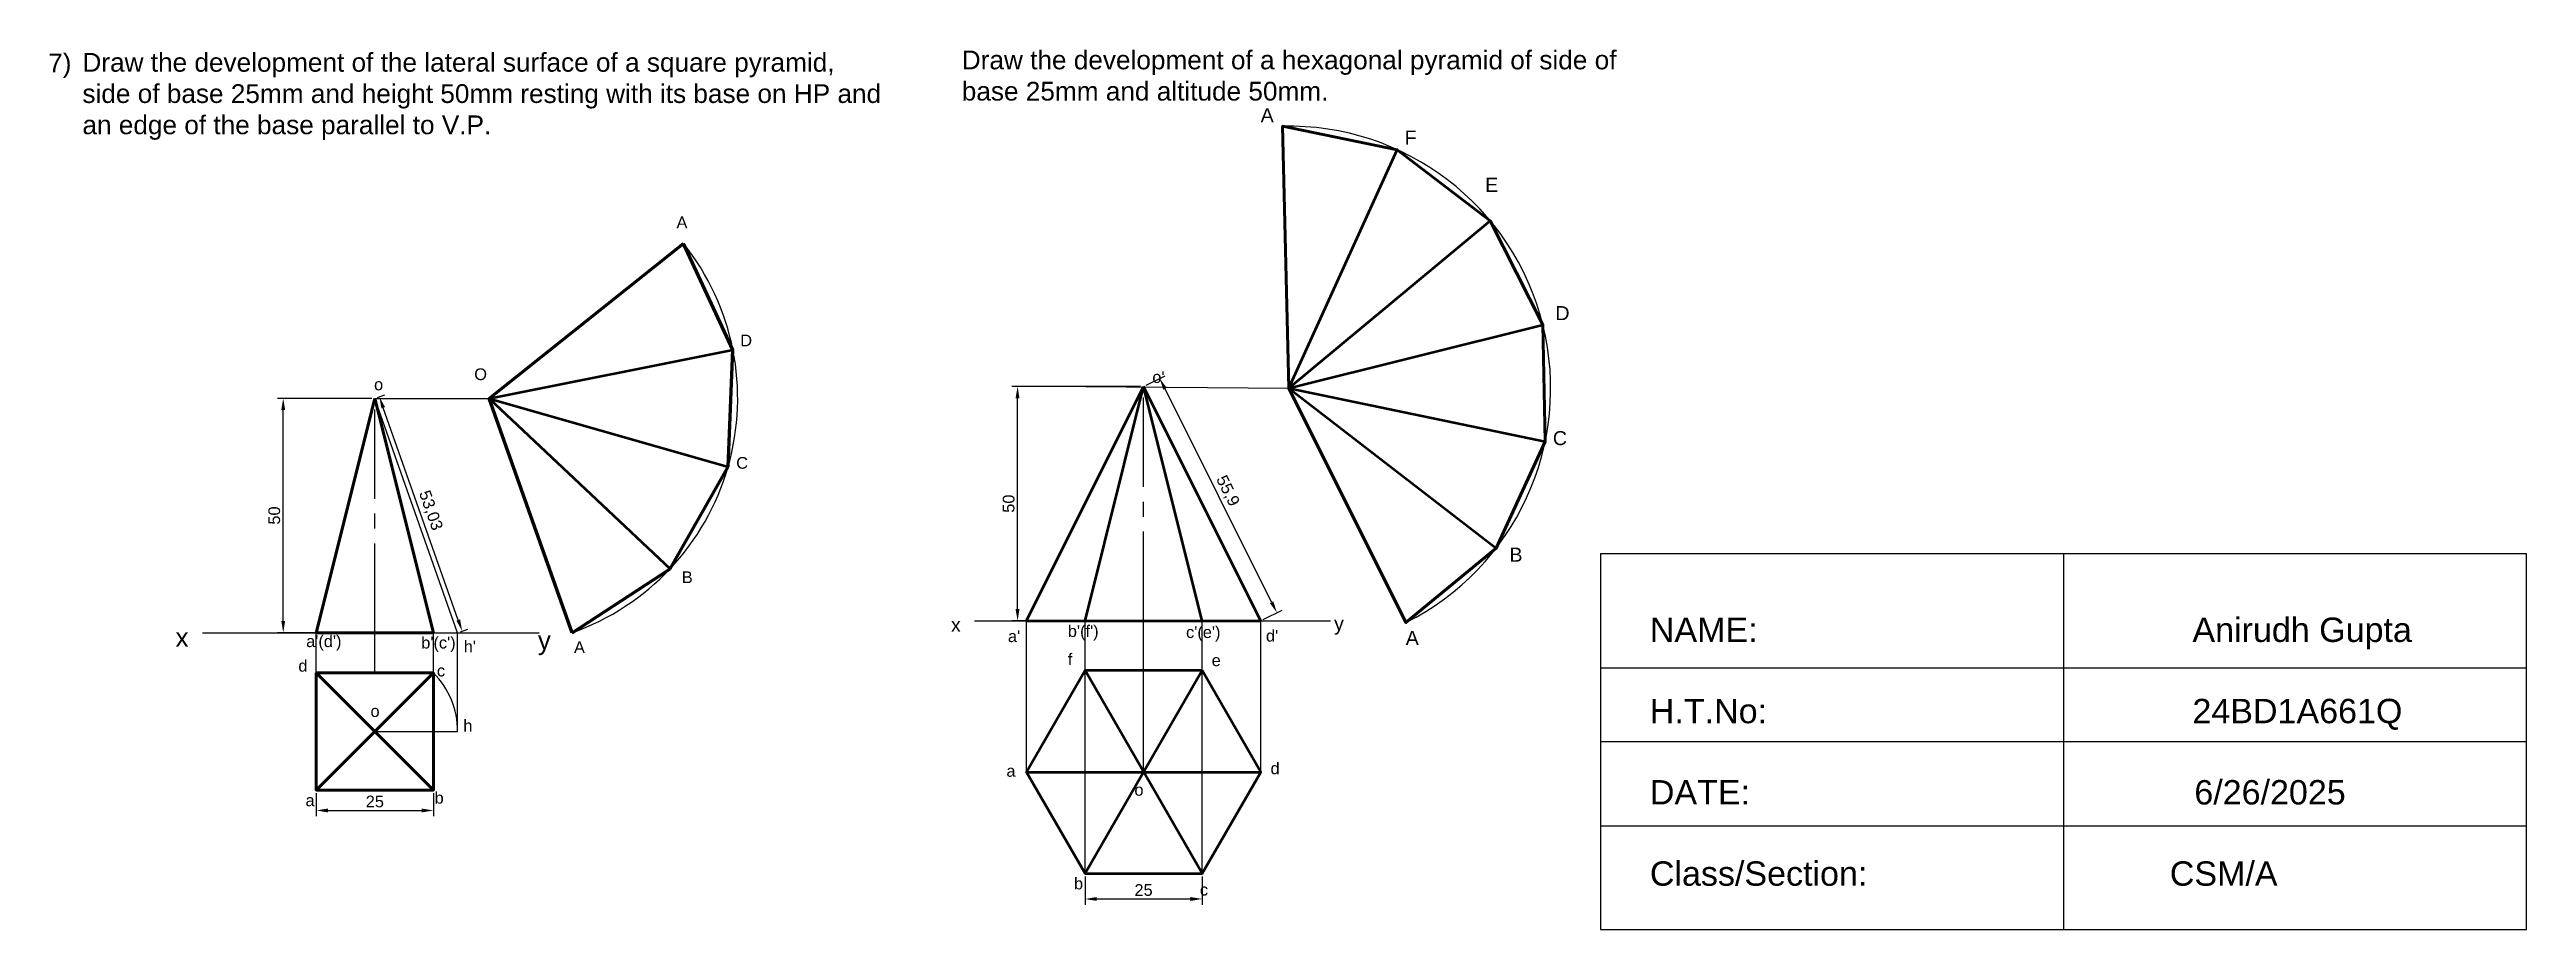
# Model space of a CAD drawing. Header units: inches. Extents: x 14 to 3829, y 5 to 1519.
# Drawn here: x 14 to 542, y 5 to 193 of the extents above; entities that cross this region are included whole.
import ezdxf

# ---------------------------------------------------------------- set-up
doc = ezdxf.new("R2010")
doc.units = ezdxf.units.IN
doc.header["$MEASUREMENT"] = 0
doc.linetypes.add('CENTER2', pattern=[28.575, 19.05, -3.175, 3.175, -3.175])
doc.styles.get("Standard").update_dxf_attribs({"font": 'arial.ttf'})
doc.dimstyles.new('ISO-25', dxfattribs={"dimtxt": 2.5, "dimasz": 2.5, "dimexe": 1.25, "dimexo": 0.625, "dimtad": 1, "dimtxsty": 'Standard', "dimcen": 2.5, "dimadec": 0, "dimazin": 0, "dimtfac": 1, "dimtmove": 0, "dimatfit": 3, "dimfxl": 1, "dimarcsym": 0})

msp = doc.modelspace()

# ---------------------------------------------------------------- texts
for s, height, p in [('7)', 4, (13.325, 188.219)), ('A', 3, (272.166, 177.56)), ('F', 3, (302.892, 172.797)), ('E', 3, (320.105, 162.701)), ('D', 3, (335.084, 135.331)), ('D', 2.5, (161.066, 129.753)), ('o', 2.5, (82.891, 120.381)), ('O', 2.5, (104.284, 122.551)), ("o'", 2.5, (249.037, 121.942)), ('C', 3, (334.539, 108.657)), ('C', 2.5, (160.206, 103.632)), ('B', 3, (325.281, 83.797)), ('B', 2.5, (148.591, 79.231)), ('x', 3, (206.053, 68.836)), ("a'", 2.5, (218.217, 66.64)), ("b'(f')", 2.5, (231.003, 67.732)), ("c'(e')", 2.5, (256.247, 67.514)), ("d'", 2.5, (273.295, 66.749)), ('y', 3, (287.842, 69.13)), ('A', 3, (303.133, 66.014)), ('x', 4, (40.502, 65.639)), ("a'(d')", 2.5, (68.398, 65.577)), ("b'(c')", 2.5, (92.962, 65.27)), ("h'", 2.5, (102.045, 64.443)), ('y', 4, (117.852, 65.047)), ('A', 2.5, (125.577, 64.289)), ('f', 2.5, (231.003, 61.724)), ('e', 2.5, (261.711, 61.506)), ('d', 2.5, (66.731, 60.342)), ('c', 2.5, (96.304, 59.308)), ('o', 2.5, (82.126, 50.671)), ('h', 2.5, (101.946, 47.566)), ('a', 2.5, (217.889, 37.911)), ('d', 2.5, (274.279, 38.457)), ('a', 2.5, (68.253, 31.634)), ('b', 2.5, (95.817, 32.181)), ('o', 2.5, (245.21, 33.869)), ('b', 2.5, (232.314, 13.879)), ('c', 2.5, (259.198, 12.568))]:
    msp.add_text(s, height=height).set_placement(p)
at = {"lineweight": 70}
msp.add_text('A', height=2.5, dxfattribs=at).set_placement((147.461, 154.952))
at = {"attachment_point": 1}
for s, width, insert, char_height in [('Draw the development of the lateral surface of a square pyramid, side of base 25mm and height 50mm resting with its base on HP and an edge of the base parallel to V.P.', 170.67758, (20.632, 192.341), 4), ('Draw the development of a hexagonal pyramid of side of base 25mm and altitude 50mm.', 151.19806, (208.363, 192.854), 4), ('NAME:                                              Anirudh Gupta\\P\\PH.T.No:                                             24BD1A661Q\\P\\PDATE:                                               6/26/2025\\P\\PClass/Section:                                CSM/A', 175.89946, (355.257, 71.871), 5.2)]:
    msp.add_mtext_dynamic_manual_height_columns(s, width=width, gutter_width=12.5, heights=[0], dxfattribs=dict(at, insert=insert, char_height=char_height))

# ---------------------------------------------------------------- blocks, each defined once
blk = doc.blocks.new('*D50')
at = {"color": 0, "lineweight": -2, "transparency": 16777216}
for p, q in [((82.43, 118.65), (62.25, 118.65)), ((63.5, 71.15), (63.5, 116.15)), ((82.43, 68.65), (62.25, 68.65))]:
    blk.add_line(p, q, dxfattribs=at)
at = {"color": 0, "transparency": 16777216}
for points in [[(63.08, 116.15), (63.91, 116.15), (63.5, 118.65)], [(63.08, 71.15), (63.91, 71.15), (63.5, 68.65)]]:
    blk.add_solid(points, dxfattribs=at)
at = {"layer": 'Defpoints', "color": 0, "transparency": 16777216}
for p in [(63.5, 118.65), (83.06, 118.65), (83.06, 68.65)]:
    blk.add_point(p, dxfattribs=at)
at = {"color": 0, "transparency": 16777216, "insert": (61.59, 93.65), "char_height": 2.5, "attachment_point": 5, "rotation": 90}
blk.add_mtext('50', dxfattribs=at)
blk = doc.blocks.new('*D51')
at = {"color": 0, "lineweight": -2, "transparency": 16777216}
for p, q in [((70.56, 34.44), (70.56, 29.47)), ((95.56, 34.44), (95.56, 29.47)), ((73.06, 30.72), (93.06, 30.72))]:
    blk.add_line(p, q, dxfattribs=at)
at = {"color": 0, "transparency": 16777216}
for points in [[(73.06, 31.13), (73.06, 30.3), (70.56, 30.72)], [(93.06, 31.13), (93.06, 30.3), (95.56, 30.72)]]:
    blk.add_solid(points, dxfattribs=at)
at = {"layer": 'Defpoints', "color": 0, "transparency": 16777216}
for p in [(70.56, 35.07), (95.56, 35.07), (95.56, 30.72)]:
    blk.add_point(p, dxfattribs=at)
at = {"color": 0, "transparency": 16777216, "insert": (83.06, 32.62), "char_height": 2.5, "attachment_point": 5}
blk.add_mtext('25', dxfattribs=at)
blk = doc.blocks.new('*D52')
at = {"color": 0, "lineweight": -2, "transparency": 16777216}
for p, q in [((83.65, 118.86), (85.2, 119.41)), ((100.87, 71.35), (84.86, 116.64)), ((101.32, 68.86), (102.88, 69.41))]:
    blk.add_line(p, q, dxfattribs=at)
at = {"color": 0, "transparency": 16777216}
for points in [[(85.25, 116.77), (84.46, 116.5), (84.02, 118.99)], [(101.26, 71.49), (100.47, 71.21), (101.7, 68.99)]]:
    blk.add_solid(points, dxfattribs=at)
at = {"layer": 'Defpoints', "color": 0, "transparency": 16777216}
for p in [(83.06, 118.65), (84.02, 118.99), (100.74, 68.65)]:
    blk.add_point(p, dxfattribs=at)
at = {"color": 0, "transparency": 16777216, "insert": (94.87, 94.7), "char_height": 2.5, "attachment_point": 5, "rotation": 289.4712}
blk.add_mtext('53,03', dxfattribs=at)
blk = doc.blocks.new('*D60')
at = {"color": 0, "lineweight": -2, "transparency": 16777216}
for p, q in [((246.55, 121.18), (219.02, 121.18)), ((220.27, 73.68), (220.27, 118.68)), ((246.55, 71.18), (219.02, 71.18))]:
    blk.add_line(p, q, dxfattribs=at)
at = {"color": 0, "transparency": 16777216}
for points in [[(219.85, 118.68), (220.68, 118.68), (220.27, 121.18)], [(219.85, 73.68), (220.68, 73.68), (220.27, 71.18)]]:
    blk.add_solid(points, dxfattribs=at)
at = {"layer": 'Defpoints', "color": 0, "transparency": 16777216}
for p in [(220.27, 121.18), (247.17, 121.18), (247.17, 71.18)]:
    blk.add_point(p, dxfattribs=at)
at = {"color": 0, "transparency": 16777216, "insert": (218.37, 96.18), "char_height": 2.5, "attachment_point": 5, "rotation": 90}
blk.add_mtext('50', dxfattribs=at)
blk = doc.blocks.new('*D61')
at = {"color": 0, "lineweight": -2, "transparency": 16777216}
for p, q in [((234.67, 16.63), (234.67, 10.58)), ((259.67, 16.63), (259.67, 10.58)), ((237.17, 11.83), (257.17, 11.83))]:
    blk.add_line(p, q, dxfattribs=at)
at = {"color": 0, "transparency": 16777216}
for points in [[(237.17, 12.25), (237.17, 11.42), (234.67, 11.83)], [(257.17, 12.25), (257.17, 11.42), (259.67, 11.83)]]:
    blk.add_solid(points, dxfattribs=at)
at = {"layer": 'Defpoints', "color": 0, "transparency": 16777216}
for p in [(234.67, 17.25), (259.67, 17.25), (259.67, 11.83)]:
    blk.add_point(p, dxfattribs=at)
at = {"color": 0, "transparency": 16777216, "insert": (247.17, 13.73), "char_height": 2.5, "attachment_point": 5}
blk.add_mtext('25', dxfattribs=at)
blk = doc.blocks.new('*D62')
at = {"color": 0, "lineweight": -2, "transparency": 16777216}
for p, q in [((247.73, 121.46), (251.75, 123.46)), ((274.51, 75.14), (251.75, 120.67)), ((272.73, 71.46), (276.75, 73.46))]:
    blk.add_line(p, q, dxfattribs=at)
at = {"color": 0, "transparency": 16777216}
for points in [[(252.12, 120.86), (251.37, 120.48), (250.63, 122.91)], [(274.88, 75.33), (274.14, 74.96), (275.63, 72.91)]]:
    blk.add_solid(points, dxfattribs=at)
at = {"layer": 'Defpoints', "color": 0, "transparency": 16777216}
for p in [(250.63, 122.91), (247.17, 121.18), (272.17, 71.18)]:
    blk.add_point(p, dxfattribs=at)
at = {"color": 0, "transparency": 16777216, "insert": (265.03, 98.86), "char_height": 2.5, "attachment_point": 5, "rotation": 296.5651}
blk.add_mtext('55,9', dxfattribs=at)

# ---------------------------------------------------------------- dimensions: what is measured, and where the dimension line sits
for p1, p2, distance, picture, middle in [((272.172, 71.178), (247.172, 121.178), -3.863, '*D62', (265.031, 98.857)), ((100.736, 68.651), (83.058, 118.651), -1.023, '*D52', (94.867, 94.701))]:
    dim = msp.add_aligned_dim(p1=p1, p2=p2, distance=distance, dimstyle='ISO-25')
    dim.commit()
    dim.dimension.update_dxf_attribs({"geometry": picture, "text_midpoint": middle})
for base, p1, p2, picture, middle in [((63.495, 118.651), (83.058, 68.651), (83.058, 118.651), '*D50', (61.594, 93.651)), ((220.268, 121.178), (247.172, 71.178), (247.172, 121.178), '*D60', (218.367, 96.178))]:
    dim = msp.add_linear_dim(base=base, p1=p1, p2=p2, angle=90, dimstyle='ISO-25')
    dim.commit()
    dim.dimension.update_dxf_attribs({"geometry": picture, "text_midpoint": middle})
for base, p1, p2, picture, middle in [((95.558, 30.718), (70.558, 35.066), (95.558, 35.066), '*D51', (83.058, 32.62)), ((259.672, 11.833), (234.672, 17.253), (259.672, 17.253), '*D61', (247.172, 13.735))]:
    dim = msp.add_linear_dim(base=base, p1=p1, p2=p2, dimstyle='ISO-25')
    dim.commit()
    dim.dimension.update_dxf_attribs({"geometry": picture, "text_midpoint": middle})

# ---------------------------------------------------------------- linework, layer by layer
for p, q in [((278.175, 120.818), (276.831, 176.701)), ((83.058, 118.651), (83.058, 118.651)), ((100.736, 68.651), (83.058, 118.651)), ((83.058, 118.651), (107.496, 118.651)), ((234.873, 121.178), (278.175, 120.818)), ((303.175, 70.818), (278.175, 120.818)), ((344.728, 85.523), (344.728, 5.335)), ((344.728, 85.523), (542.396, 85.523)), ((443.562, 85.523), (443.562, 5.335)), ((542.396, 5.335), (542.396, 85.523)), ((211.065, 71.178), (287.099, 71.178)), ((222.172, 38.904), (222.172, 71.178)), ((234.672, 17.253), (234.672, 71.178)), ((247.172, 38.904), (247.172, 71.178)), ((259.672, 17.253), (259.672, 71.178)), ((272.172, 38.904), (272.172, 71.178)), ((46.257, 68.651), (118.158, 68.651)), ((70.558, 60.066), (70.558, 68.651)), ((83.058, 60.066), (83.058, 68.651)), ((95.558, 60.066), (95.558, 68.651)), ((100.736, 47.566), (100.736, 68.651)), ((344.728, 61.167), (542.396, 61.167)), ((83.058, 47.566), (100.736, 47.566)), ((344.728, 45.429), (542.396, 45.429)), ((344.728, 27.443), (542.396, 27.443)), ((344.728, 5.335), (542.396, 5.335))]:
    msp.add_line(p, q)
at = {"lineweight": 53}
for p, q in [((278.175, 120.818), (301.325, 171.699)), ((278.175, 120.818), (321.189, 156.52)), ((278.175, 120.818), (332.422, 134.314)), ((107.496, 118.651), (159.503, 129.018)), ((107.496, 118.651), (146.114, 82.308)), ((107.496, 118.651), (158.474, 104.039)), ((222.172, 71.178), (247.172, 121.178)), ((234.672, 71.178), (247.172, 121.178)), ((259.672, 71.178), (247.172, 121.178)), ((272.172, 71.178), (247.172, 121.178)), ((278.175, 120.818), (322.469, 86.716)), ((278.175, 120.818), (332.904, 109.434)), ((222.172, 71.178), (272.172, 71.178)), ((259.672, 17.253), (234.672, 60.554)), ((259.672, 60.554), (234.672, 17.253)), ((222.172, 38.904), (272.172, 38.904))]:
    msp.add_line(p, q, dxfattribs=at)
at = {"lineweight": 70}
for p, q in [((107.496, 118.651), (148.975, 151.693)), ((159.503, 129.018), (148.975, 151.693)), ((158.474, 104.039), (159.503, 129.018)), ((125.174, 68.651), (107.496, 118.651)), ((146.114, 82.308), (158.474, 104.039)), ((125.173, 68.654), (146.114, 82.308))]:
    msp.add_line(p, q, dxfattribs=at)
at = {"lineweight": 60}
for p, q in [((70.558, 68.651), (83.058, 118.651)), ((95.558, 68.651), (83.058, 118.651)), ((70.558, 68.651), (95.558, 68.651)), ((95.558, 35.066), (70.558, 60.066)), ((70.558, 35.066), (95.558, 60.066))]:
    msp.add_line(p, q, dxfattribs=at)
at = {"linetype": 'CENTER2'}
for p, q in [((83.058, 68.651), (83.058, 118.651)), ((247.172, 71.178), (247.172, 121.178))]:
    msp.add_line(p, q, dxfattribs=at)
at = {"lineweight": 60}
msp.add_lwpolyline([(278.175, 120.818), (276.831, 176.701), (301.325, 171.699), (321.189, 156.52), (332.422, 134.314), (332.904, 109.434), (322.469, 86.716), (303.175, 70.818), (278.175, 120.818)], dxfattribs=at)
msp.add_lwpolyline([(70.558, 60.066), (70.558, 35.066), (95.558, 35.066), (95.558, 60.066)], close=True, dxfattribs=at)
at = {"lineweight": 53}
msp.add_lwpolyline([(259.672, 60.554), (234.672, 60.554), (222.172, 38.904), (234.672, 17.253), (259.672, 17.253), (272.172, 38.904)], close=True, dxfattribs=at)
for centre, radius, start, end in [((278.175, 120.818), 55.9, 296.56505, 91.37847), ((107.496, 118.651), 53.03, 289.47122, 38.54092), ((83.058, 47.566), 17.678, 0, 45), ((83.058, 47.566), 17.678, 314.32759, 315)]:
    msp.add_arc(centre, radius, start, end)

msp.set_redraw_order([(e.dxf.handle, doc.entitydb.next_handle()) for e in msp.query("TEXT MTEXT ATTDEF DIMENSION ARC_DIMENSION")])  # texts and dimensions are drawn at this point

doc.saveas('drawing.dxf')
